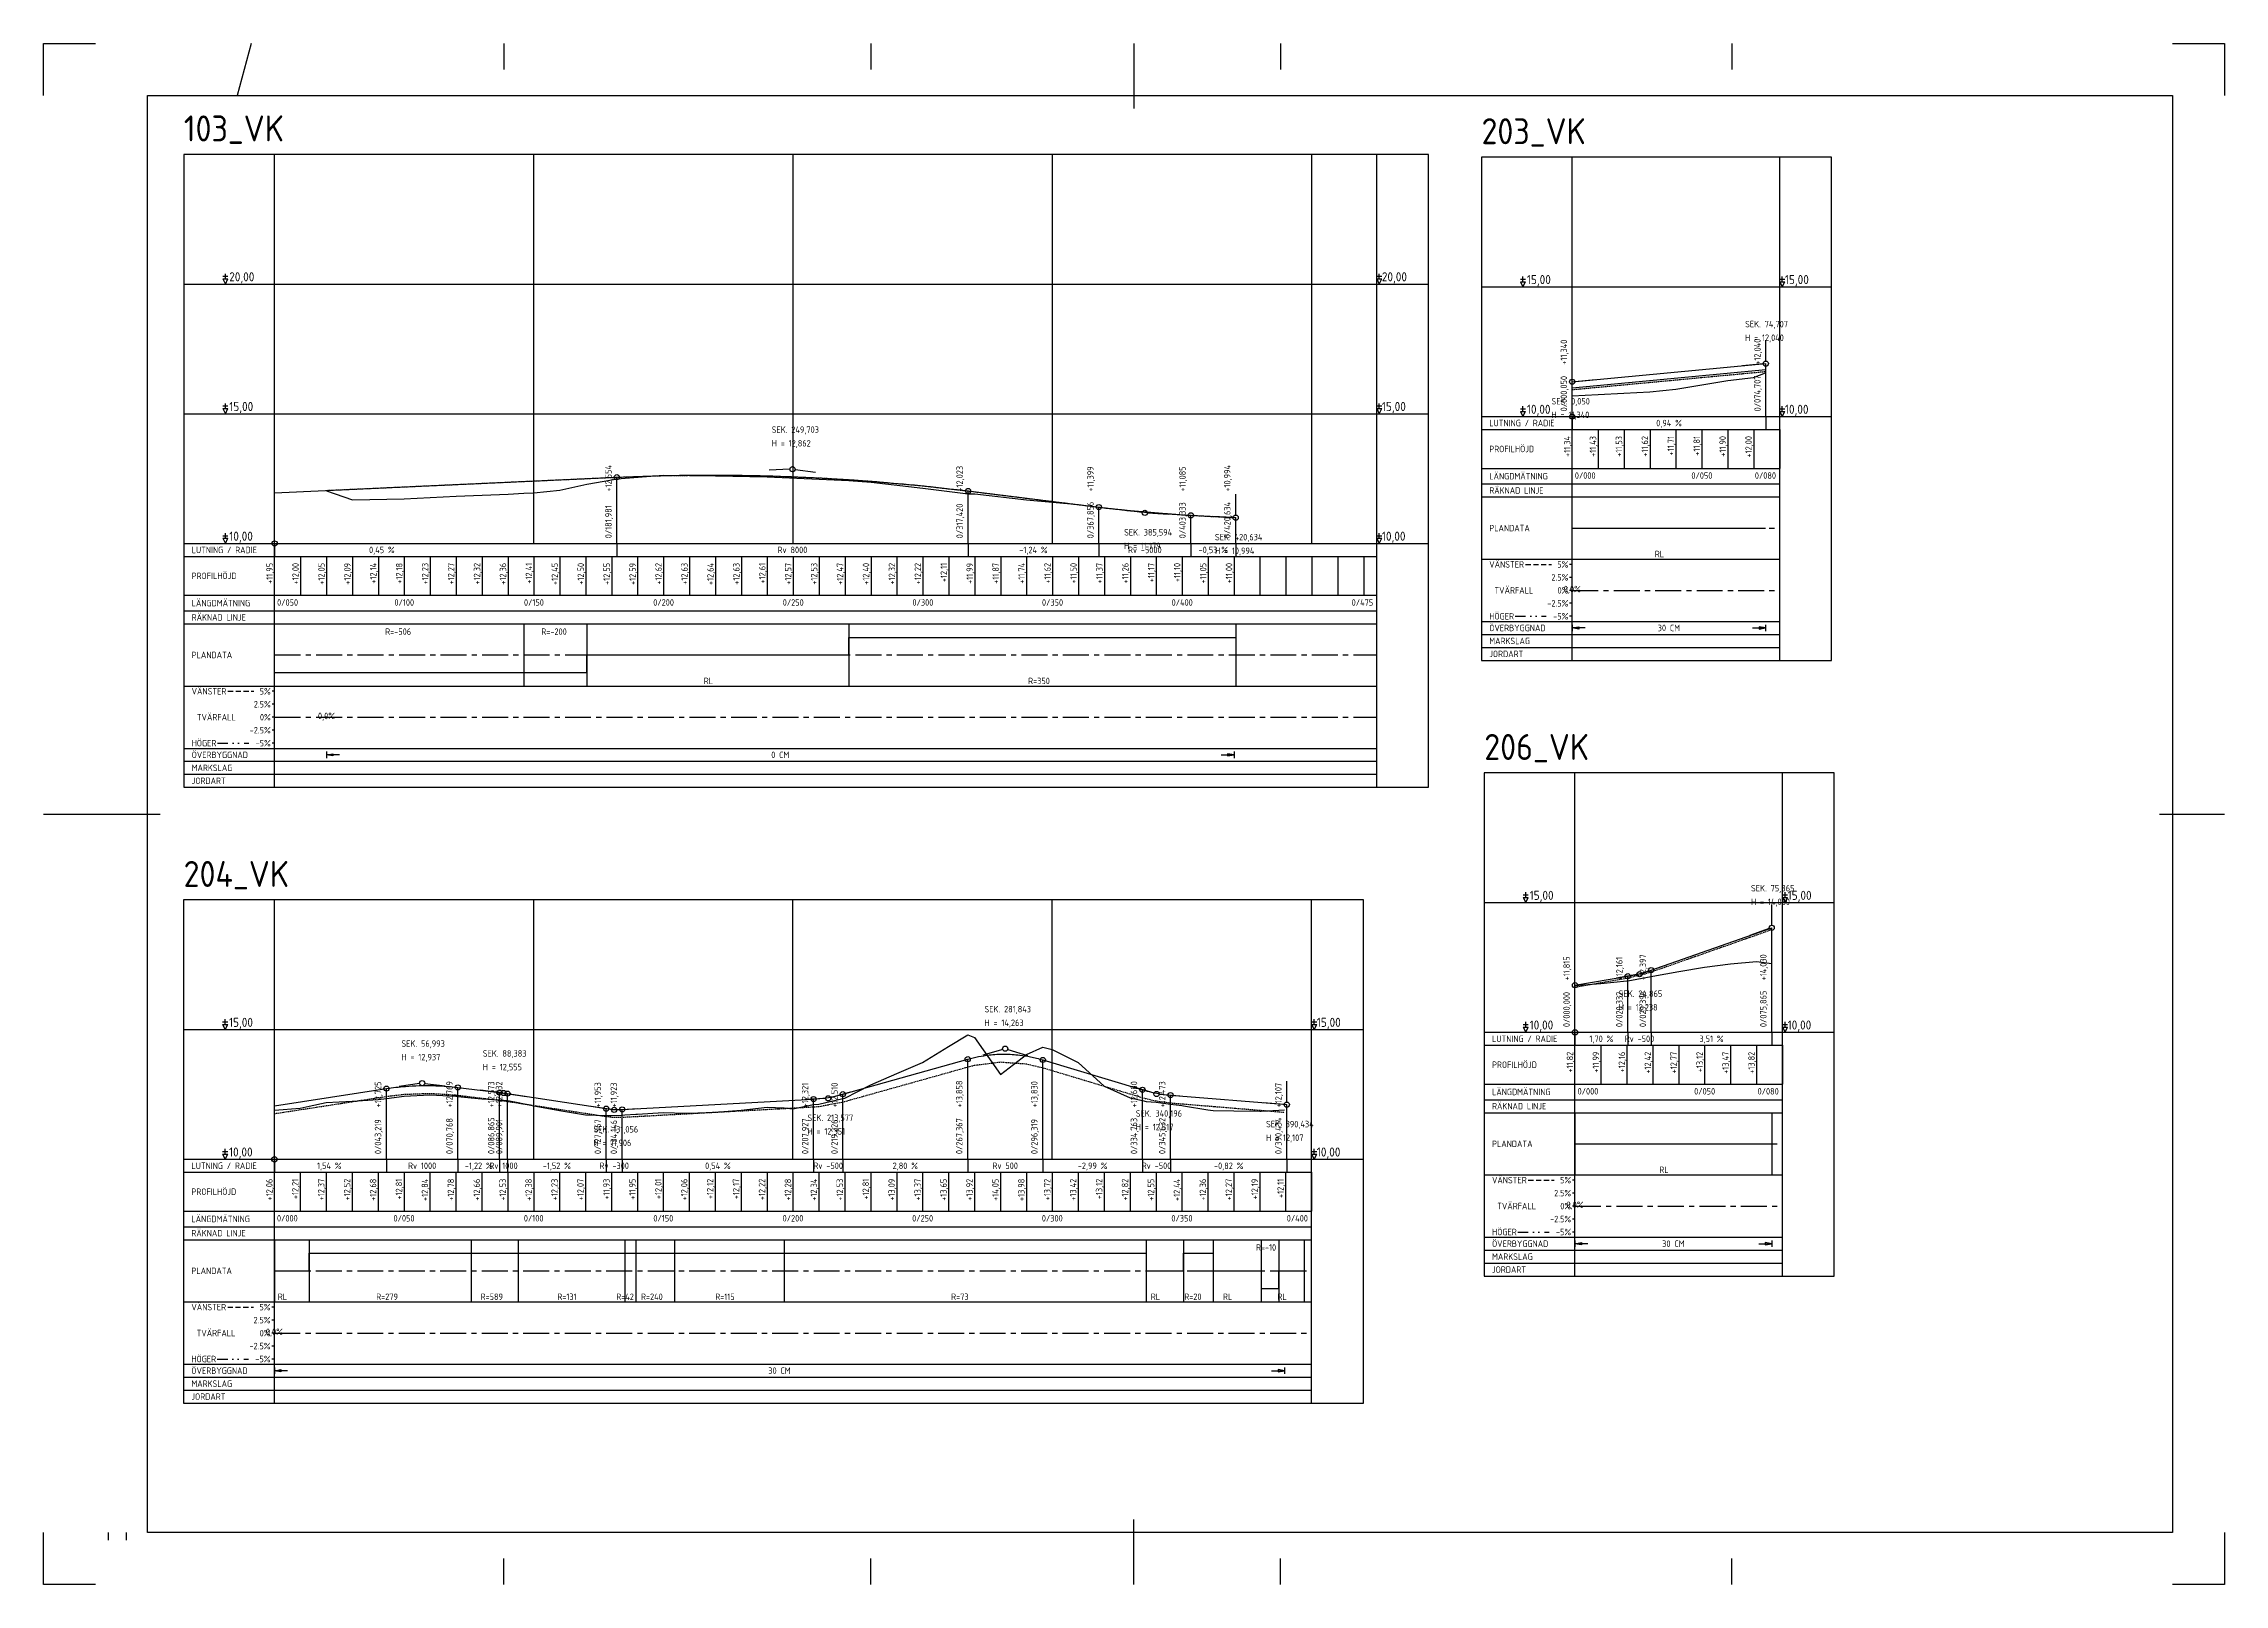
# Model space of a CAD drawing. Header units: metres. Extents: x 120487 to 121328, y 6148780 to 6150080.
# Drawn here: x 120487 to 121328, y 6148780 to 6149374 of the extents above; entities that cross this region are included whole.
import ezdxf
from ezdxf.enums import TextEntityAlignment as Align

# ---------------------------------------------------------------- set-up
doc = ezdxf.new("R2010")
doc.units = ezdxf.units.M
for name, pattern in [('CENTER', [16, 10, -2, 2, -2]), ('DASHED', [0.75, 0.5, -0.25]), ('DASHED_2', [3, 2, -1]), ('DIVIDE', [10, 4, -2, 0, -2, 0, -2])]:
    doc.linetypes.add(name, pattern=pattern)
doc.layers.get('0').update_dxf_attribs({"linetype": 'CONTINUOUS'})
doc.layers.add('_NovapointLsNode', color=7, linetype='CONTINUOUS', plot=False)
for name, color, linetype in [('LP_Modell Overbygningstykkelse', 7, 'CONTINUOUS'), ('M-36-Formular', 1, 'CONTINUOUS'), ('M-36-Formular_CL', 1, 'CENTER'), ('M-36-Formular_Linje', 3, 'CONTINUOUS'), ('M-36-Formular_Text', 1, 'CONTINUOUS'), ('M-36-Mark', 9, 'CONTINUOUS'), ('M-36-Plandata_CL', 3, 'CONTINUOUS'), ('M-36-Ram', 7, 'CONTINUOUS'), ('M-36-Skevning_H', 3, 'DIVIDE'), ('M-36-Skevning_Text', 1, 'CONTINUOUS'), ('M-36-Skevning_V', 1, 'DASHED_2'), ('M-36-terass', 3, 'DASHED'), ('M-36-text', 1, 'CONTINUOUS'), ('M-36-TP_cirkel', 3, 'CONTINUOUS'), ('M-36-TP_linje', 3, 'CONTINUOUS'), ('M-36-TP_text', 1, 'CONTINUOUS'), ('M-36-Vertikalgeometri', 6, 'CONTINUOUS'), ('M-36-VSP_cirkel', 3, 'CONTINUOUS'), ('M-36-VSP_linje', 3, 'CONTINUOUS'), ('M-36-VSP_text', 1, 'CONTINUOUS')]:
    doc.layers.add(name, color=color, linetype=linetype)
doc.styles.add('ISO100', font='ISO100', dxfattribs={"height": 10})
doc.styles.add('P_ISO_25', font='iso.shx', dxfattribs={"height": 4})

msp = doc.modelspace()

# ---------------------------------------------------------------- texts
at = {"layer": 'M-36-Formular_Text', "style": 'P_ISO_25'}
for s, p in [('20,00', (120558.09, 6149280.88)), ('20,00', (121002.59, 6149280.88)), ('15,00', (121058.51, 6149279.8)), ('15,00', (121158.01, 6149279.8)), ('15,00', (120558.09, 6149230.88)), ('15,00', (121002.59, 6149230.88)), ('10,00', (121058.51, 6149229.8)), ('10,00', (121158.01, 6149229.8)), ('10,00', (120558.09, 6149180.88)), ('10,00', (121002.59, 6149180.88)), ('15,00', (121059.57, 6149042.42)), ('15,00', (121159.07, 6149042.42)), ('15,00', (120557.99, 6148993.46)), ('15,00', (120977.49, 6148993.46)), ('10,00', (121059.57, 6148992.42)), ('10,00', (121159.07, 6148992.42)), ('10,00', (120557.99, 6148943.46)), ('10,00', (120977.49, 6148943.46))]:
    msp.add_text(s, height=3.5, dxfattribs=at).set_placement(p, align=Align.BOTTOM_LEFT)
for s, p in [('LUTNING / RADIE', (121044.01, 6149227.3)), ('RÄKNAD LINJE', (121044.01, 6149201.3)), ('PLANDATA', (121044.01, 6149186.8)), ('LUTNING / RADIE', (120543.59, 6149178.38)), ('VÄNSTER', (121044.01, 6149172.8)), ('TVÄRFALL', (121046.01, 6149162.8)), ('RÄKNAD LINJE', (120543.59, 6149152.38)), ('HÖGER', (121044.01, 6149152.8)), ('ÖVERBYGGNAD', (121044.01, 6149148.3)), ('MARKSLAG', (121044.01, 6149143.3)), ('PLANDATA', (120543.59, 6149137.88)), ('JORDART', (121044.01, 6149138.3)), ('VÄNSTER', (120543.59, 6149123.88)), ('TVÄRFALL', (120545.59, 6149113.88)), ('HÖGER', (120543.59, 6149103.88)), ('ÖVERBYGGNAD', (120543.59, 6149099.38)), ('JORDART', (120543.59, 6149089.38)), ('MARKSLAG', (120543.59, 6149094.38)), ('LUTNING / RADIE', (121045.07, 6148989.92)), ('RÄKNAD LINJE', (121045.07, 6148963.92)), ('PLANDATA', (121045.07, 6148949.42)), ('LUTNING / RADIE', (120543.49, 6148940.96)), ('VÄNSTER', (121045.07, 6148935.42)), ('TVÄRFALL', (121047.07, 6148925.42)), ('RÄKNAD LINJE', (120543.49, 6148914.96)), ('HÖGER', (121045.07, 6148915.42)), ('ÖVERBYGGNAD', (121045.07, 6148910.92)), ('MARKSLAG', (121045.07, 6148905.92)), ('PLANDATA', (120543.49, 6148900.46)), ('JORDART', (121045.07, 6148900.92)), ('VÄNSTER', (120543.49, 6148886.46)), ('TVÄRFALL', (120545.49, 6148876.46)), ('HÖGER', (120543.49, 6148866.46)), ('ÖVERBYGGNAD', (120543.49, 6148861.96)), ('MARKSLAG', (120543.49, 6148856.96)), ('JORDART', (120543.49, 6148851.96))]:
    msp.add_text(s, height=2.5, dxfattribs=at).set_placement(p, align=Align.MIDDLE_LEFT)
for s, p in [('5%', (121074.51, 6149172.8)), ('2.5%', (121074.51, 6149167.8)), ('-2.5%', (121074.51, 6149157.8)), ('0%', (121074.51, 6149162.8)), ('-5%', (121074.51, 6149152.8)), ('5%', (120574.09, 6149123.88)), ('2.5%', (120574.09, 6149118.88)), ('0%', (120574.09, 6149113.88)), ('-2.5%', (120574.09, 6149108.88)), ('-5%', (120574.09, 6149103.88)), ('2.5%', (121075.57, 6148930.42)), ('5%', (121075.57, 6148935.42)), ('-2.5%', (121075.57, 6148920.42)), ('0%', (121075.57, 6148925.42)), ('-5%', (121075.57, 6148915.42)), ('5%', (120573.99, 6148886.46)), ('2.5%', (120573.99, 6148881.46)), ('-2.5%', (120573.99, 6148871.46)), ('0%', (120573.99, 6148876.46)), ('-5%', (120573.99, 6148866.46))]:
    msp.add_text(s, height=2.5, dxfattribs=at).set_placement(p, align=Align.MIDDLE_RIGHT)
at = {"layer": 'M-36-Ram', "style": 'ISO100'}
for s, p in [('103_VK', (120540.59, 6149340.88)), ('203_VK', (121041.01, 6149339.8)), ('206_VK', (121042.07, 6149102.42)), ('204_VK', (120540.49, 6149053.46))]:
    msp.add_text(s, height=10, dxfattribs=at).set_placement(p, align=Align.MIDDLE_LEFT)
at = {"layer": 'M-36-Skevning_Text', "style": 'P_ISO_25'}
for p in [(121076.01, 6149163.3), (121076.01, 6149163.3), (120595.59, 6149114.38), (120595.59, 6149114.38), (121077.07, 6148925.92), (121077.07, 6148925.92), (120575.49, 6148876.96), (120575.49, 6148876.96)]:
    msp.add_text('0,0%', height=2.5, dxfattribs=at).set_placement(p, align=Align.MIDDLE_CENTER)
at = {"layer": 'M-36-text', "style": 'P_ISO_25'}
for s, p in [('0,94 %', (121113.33, 6149227.3)), ('0,45 %', (120616.94, 6149178.38)), ('Rv 8000', (120775.29, 6149178.38)), ('-1,24 %', (120868.22, 6149178.38)), ('Rv -5000', (120911.18, 6149178.38)), ('-0,53 %', (120937.57, 6149178.38)), ('30 CM', (121113.28, 6149148.3)), ('0 CM', (120770.59, 6149099.38)), ('1,70 %', (121087.24, 6148989.92)), ('Rv -500', (121101.94, 6148989.92)), ('3,51 %', (121129.7, 6148989.92)), ('1,54 %', (120596.66, 6148940.96)), ('Rv 1000', (120632.48, 6148940.96)), ('-1,22 %', (120654.31, 6148940.96)), ('Rv 1000', (120663.87, 6148940.96)), ('-1,52 %', (120684.42, 6148940.96)), ('Rv -300', (120706.55, 6148940.96)), ('0,54 %', (120746.53, 6148940.96)), ('Rv -500', (120789.07, 6148940.96)), ('2,80 %', (120818.79, 6148940.96)), ('Rv 500', (120857.33, 6148940.96)), ('-2,99 %', (120891.03, 6148940.96)), ('Rv -500', (120915.69, 6148940.96)), ('-0,82 %', (120943.52, 6148940.96)), ('30 CM', (121115, 6148910.92)), ('30 CM', (120770.28, 6148861.96))]:
    msp.add_text(s, height=2.5, dxfattribs=at).set_placement(p, align=Align.MIDDLE_CENTER)
for s, p in [('PROFILHÖJD', (121044.01, 6149217.3)), ('LÄNGDMÄTNING', (121044.01, 6149206.8)), ('PROFILHÖJD', (120543.59, 6149168.38)), ('LÄNGDMÄTNING', (120543.59, 6149157.88)), ('PROFILHÖJD', (121045.07, 6148979.92)), ('LÄNGDMÄTNING', (121045.07, 6148969.42)), ('PROFILHÖJD', (120543.49, 6148930.96)), ('LÄNGDMÄTNING', (120543.49, 6148920.46))]:
    msp.add_text(s, height=2.5, dxfattribs=at).set_placement(p, align=Align.MIDDLE_LEFT)
for s, p in [('+11,34', (121075.31, 6149222.3)), ('+11,43', (121085.26, 6149222.3)), ('+11,53', (121095.26, 6149222.3)), ('+11,62', (121105.26, 6149222.3)), ('+11,71', (121115.26, 6149222.3)), ('+11,81', (121125.26, 6149222.3)), ('+11,90', (121135.26, 6149222.3)), ('+12,00', (121145.26, 6149222.3)), ('+11,95', (120574.89, 6149173.38)), ('+12,00', (120584.89, 6149173.38)), ('+12,05', (120594.89, 6149173.38)), ('+12,09', (120604.89, 6149173.38)), ('+12,14', (120614.89, 6149173.38)), ('+12,18', (120624.89, 6149173.38)), ('+12,23', (120634.89, 6149173.38)), ('+12,27', (120644.89, 6149173.38)), ('+12,32', (120654.89, 6149173.38)), ('+12,36', (120664.89, 6149173.38)), ('+12,41', (120674.89, 6149173.38)), ('+12,45', (120684.89, 6149173.38)), ('+12,50', (120694.89, 6149173.38)), ('+12,55', (120704.89, 6149173.38)), ('+12,59', (120714.89, 6149173.38)), ('+12,62', (120724.89, 6149173.38)), ('+12,63', (120734.89, 6149173.38)), ('+12,64', (120744.89, 6149173.38)), ('+12,63', (120754.89, 6149173.38)), ('+12,61', (120764.89, 6149173.38)), ('+12,57', (120774.89, 6149173.38)), ('+12,53', (120784.89, 6149173.38)), ('+12,47', (120794.89, 6149173.38)), ('+12,40', (120804.89, 6149173.38)), ('+12,32', (120814.89, 6149173.38)), ('+12,22', (120824.89, 6149173.38)), ('+12,11', (120834.89, 6149173.38)), ('+11,99', (120844.89, 6149173.38)), ('+11,87', (120854.89, 6149173.38)), ('+11,74', (120864.89, 6149173.38)), ('+11,62', (120874.89, 6149173.38)), ('+11,50', (120884.89, 6149173.38)), ('+11,37', (120894.89, 6149173.38)), ('+11,26', (120904.89, 6149173.38)), ('+11,17', (120914.89, 6149173.38)), ('+11,10', (120924.89, 6149173.38)), ('+11,05', (120934.89, 6149173.38)), ('+11,00', (120944.89, 6149173.38)), ('+11,82', (121076.37, 6148984.92)), ('+11,99', (121086.37, 6148984.92)), ('+12,16', (121096.37, 6148984.92)), ('+12,42', (121106.37, 6148984.92)), ('+12,77', (121116.37, 6148984.92)), ('+13,12', (121126.37, 6148984.92)), ('+13,47', (121136.37, 6148984.92)), ('+13,82', (121146.37, 6148984.92)), ('+12,06', (120574.79, 6148935.96)), ('+12,21', (120584.79, 6148935.96)), ('+12,37', (120594.79, 6148935.96)), ('+12,52', (120604.79, 6148935.96)), ('+12,68', (120614.79, 6148935.96)), ('+12,81', (120624.79, 6148935.96)), ('+12,84', (120634.79, 6148935.96)), ('+12,78', (120644.79, 6148935.96)), ('+12,66', (120654.79, 6148935.96)), ('+12,53', (120664.79, 6148935.96)), ('+12,38', (120674.79, 6148935.96)), ('+12,23', (120684.79, 6148935.96)), ('+12,07', (120694.79, 6148935.96)), ('+11,93', (120704.79, 6148935.96)), ('+11,95', (120714.79, 6148935.96)), ('+12,01', (120724.79, 6148935.96)), ('+12,06', (120734.79, 6148935.96)), ('+12,12', (120744.79, 6148935.96)), ('+12,17', (120754.79, 6148935.96)), ('+12,22', (120764.79, 6148935.96)), ('+12,28', (120774.79, 6148935.96)), ('+12,34', (120784.79, 6148935.96)), ('+12,53', (120794.79, 6148935.96)), ('+12,81', (120804.79, 6148935.96)), ('+13,09', (120814.79, 6148935.96)), ('+13,37', (120824.79, 6148935.96)), ('+13,65', (120834.79, 6148935.96)), ('+13,92', (120844.79, 6148935.96)), ('+14,05', (120854.79, 6148935.96)), ('+13,98', (120864.79, 6148935.96)), ('+13,72', (120874.79, 6148935.96)), ('+13,42', (120884.79, 6148935.96)), ('+13,12', (120894.79, 6148935.96)), ('+12,82', (120904.79, 6148935.96)), ('+12,55', (120914.79, 6148935.96)), ('+12,44', (120924.79, 6148935.96)), ('+12,36', (120934.79, 6148935.96)), ('+12,27', (120944.79, 6148935.96)), ('+12,19', (120954.79, 6148935.96)), ('+12,11', (120964.79, 6148935.96))]:
    msp.add_text(s, height=2.5, rotation=90.01167, dxfattribs=at).set_placement(p, align=Align.RIGHT)
for s, p in [('0/000', (121081.01, 6149205.8)), ('0/050', (121126.01, 6149205.8)), ('0/080', (121150.51, 6149205.8)), ('0/050', (120580.59, 6149156.88)), ('0/100', (120625.59, 6149156.88)), ('0/150', (120675.59, 6149156.88)), ('0/200', (120725.59, 6149156.88)), ('0/250', (120775.59, 6149156.88)), ('0/300', (120825.59, 6149156.88)), ('0/350', (120875.59, 6149156.88)), ('0/400', (120925.59, 6149156.88)), ('0/475', (120995.09, 6149156.88)), ('0/000', (121082.07, 6148968.42)), ('0/050', (121127.07, 6148968.42)), ('0/080', (121151.57, 6148968.42)), ('0/000', (120580.49, 6148919.46)), ('0/050', (120625.49, 6148919.46)), ('0/100', (120675.49, 6148919.46)), ('0/150', (120725.49, 6148919.46)), ('0/200', (120775.49, 6148919.46)), ('0/250', (120825.49, 6148919.46)), ('0/300', (120875.49, 6148919.46)), ('0/350', (120925.49, 6148919.46)), ('0/400', (120969.99, 6148919.46))]:
    msp.add_text(s, height=2.5, dxfattribs=at).set_placement(p, align=Align.CENTER)
for s, p in [('RL', (121107.85, 6149175.55)), ('R=-506', (120618.22, 6149145.63)), ('R=-200', (120678.44, 6149145.63)), ('RL', (120741.07, 6149126.63)), ('R=350', (120866.17, 6149126.63)), ('RL', (121109.58, 6148938.17)), ('R=-10', (120954.02, 6148908.21)), ('RL', (120576.79, 6148889.21)), ('R=279', (120614.76, 6148889.21)), ('R=589', (120655.02, 6148889.21)), ('R=131', (120684.63, 6148889.21)), ('R=42', (120707.33, 6148889.21)), ('R=240', (120716.88, 6148889.21)), ('R=115', (120745.51, 6148889.21)), ('R=73', (120836.48, 6148889.21)), ('RL', (120913.49, 6148889.21)), ('R=20', (120926.39, 6148889.21)), ('RL', (120941.31, 6148889.21)), ('RL', (120962.34, 6148889.21))]:
    msp.add_text(s, height=2.5, dxfattribs=at).set_placement(p)
at = {"layer": 'M-36-TP_text', "style": 'P_ISO_25'}
for s, p in [('+11,340', (121074.01, 6149249.8)), ('+12,040', (121148.66, 6149249.8)), ('0/000,050', (121074.01, 6149231.8)), ('0/074,707', (121148.66, 6149231.8)), ('+12,554', (120705.57, 6149200.88)), ('+12,023', (120841.01, 6149200.88)), ('+11,399', (120891.44, 6149200.88)), ('+11,085', (120926.92, 6149200.88)), ('+10,994', (120944.22, 6149200.88)), ('0/181,981', (120705.57, 6149182.88)), ('0/317,420', (120841.01, 6149182.88)), ('0/367,856', (120891.44, 6149182.88)), ('0/403,333', (120926.92, 6149182.88)), ('0/420,634', (120944.22, 6149182.88)), ('+12,397', (121104.47, 6149012.42)), ('+14,030', (121150.94, 6149012.42)), ('+11,815', (121075.07, 6149012.42)), ('+12,161', (121095.4, 6149012.42)), ('0/000,000', (121075.07, 6148994.42)), ('0/020,332', (121095.4, 6148994.42)), ('0/029,396', (121104.47, 6148994.42)), ('0/075,865', (121150.94, 6148994.42)), ('+12,725', (120616.71, 6148963.46)), ('+12,769', (120644.26, 6148963.46)), ('+12,573', (120660.35, 6148963.46)), ('+12,532', (120663.39, 6148963.46)), ('+11,953', (120701.46, 6148963.46)), ('+11,923', (120707.63, 6148963.46)), ('+12,321', (120781.42, 6148963.46)), ('+12,510', (120792.72, 6148963.46)), ('+13,858', (120840.86, 6148963.46)), ('+13,830', (120869.81, 6148963.46)), ('+12,680', (120908.25, 6148963.46)), ('+12,473', (120919.12, 6148963.46)), ('+12,107', (120963.92, 6148963.46)), ('0/043,219', (120616.71, 6148945.46)), ('0/070,768', (120644.26, 6148945.46)), ('0/086,865', (120660.35, 6148945.46)), ('0/089,901', (120663.39, 6148945.46)), ('0/127,967', (120701.46, 6148945.46)), ('0/134,146', (120707.63, 6148945.46)), ('0/207,927', (120781.42, 6148945.46)), ('0/219,226', (120792.72, 6148945.46)), ('0/267,367', (120840.86, 6148945.46)), ('0/296,319', (120869.81, 6148945.46)), ('0/334,763', (120908.25, 6148945.46)), ('0/345,632', (120919.12, 6148945.46)), ('0/390,434', (120963.92, 6148945.46))]:
    msp.add_text(s, height=2.5, rotation=90.01167, dxfattribs=at).set_placement(p)
at = {"layer": 'M-36-VSP_text', "style": 'P_ISO_25'}
for s, p in [('SEK. 74,707', (121142.66, 6149264.2)), ('H = 12,040', (121142.66, 6149258.95)), ('SEK. 0,050', (121068.01, 6149234.45)), ('SEK. 249,703', (120767.29, 6149223.5)), ('H = 11,340', (121068.01, 6149229.2)), ('H = 12,862', (120767.29, 6149218.25)), ('SEK. 385,594', (120903.18, 6149183.92)), ('SEK. 420,634', (120938.22, 6149182.07)), ('H = 11,179', (120903.18, 6149178.67)), ('H = 10,994', (120938.22, 6149176.82)), ('SEK. 75,865', (121144.94, 6149046.72)), ('H = 14,030', (121144.94, 6149041.47)), ('SEK. 24,865', (121093.94, 6149006.05)), ('SEK. 281,843', (120849.33, 6149000.09)), ('H = 14,263', (120849.33, 6148994.84)), ('H = 12,238', (121093.94, 6149000.8)), ('SEK. 56,993', (120624.48, 6148986.83)), ('H = 12,937', (120624.48, 6148981.58)), ('SEK. 88,383', (120655.87, 6148983.01)), ('H = 12,555', (120655.87, 6148977.76)), ('SEK. 131,056', (120698.55, 6148953.77)), ('SEK. 213,577', (120781.07, 6148958.22)), ('H = 12,351', (120781.07, 6148952.97)), ('SEK. 340,196', (120907.69, 6148959.88)), ('H = 12,517', (120907.69, 6148954.63)), ('SEK. 390,434', (120957.92, 6148955.78)), ('H = 11,906', (120698.55, 6148948.52)), ('H = 12,107', (120957.92, 6148950.53))]:
    msp.add_text(s, height=2.5, dxfattribs=at).set_placement(p)

# ---------------------------------------------------------------- blocks, each defined once
blk = doc.blocks.new('_A1')
at = {"color": 1}
for p, q in [((0, 574), (0, 594)), ((0, 594), (20, 594)), ((821, 594), (841, 594)), ((841, 594), (841, 574)), ((0, 0), (0, 20)), ((25, 17), (25, 20)), ((32, 17), (32, 20)), ((841, 20), (841, 0)), ((20, 0), (0, 0)), ((841, 0), (821, 0))]:
    blk.add_line(p, q, dxfattribs=at)
at = {"color": 6}
for p, q in [((80, 594), (74.61, 574)), ((177.5, 594), (177.5, 584)), ((319, 594), (319, 584)), ((420.5, 594), (420.5, 569)), ((477, 594), (477, 584)), ((651, 594), (651, 584)), ((0, 297), (45, 297)), ((816, 297), (841, 297)), ((420.5, 0), (420.5, 25)), ((177.5, 0), (177.5, 10)), ((319, 0), (319, 10)), ((477, 0), (477, 10)), ((651, 0), (651, 10))]:
    blk.add_line(p, q, dxfattribs=at)
at = {"color": 7}
for p, q in [((40, 574), (821, 574)), ((40, 20), (40, 574)), ((821, 574), (821, 20)), ((821, 20), (40, 20))]:
    blk.add_line(p, q, dxfattribs=at)

# ---------------------------------------------------------------- linework, layer by layer
at = {"layer": '_NovapointLsNode'}
for centre in [(121076.01, 6149229.8), (120575.59, 6149180.88), (121077.07, 6148992.42), (120575.49, 6148943.46)]:
    msp.add_circle(centre, 1, dxfattribs=at)
at = {"layer": 'LP_Modell Overbygningstykkelse'}
for p, q in [((121076.01, 6149149.55), (121076.01, 6149147.05)), ((121150.55, 6149149.55), (121150.55, 6149147.05)), ((120595.59, 6149100.63), (120595.59, 6149098.13)), ((120945.59, 6149100.63), (120945.59, 6149098.13)), ((121077.07, 6148912.17), (121077.07, 6148909.67)), ((121152.93, 6148912.17), (121152.93, 6148909.67)), ((120575.49, 6148863.21), (120575.49, 6148860.71)), ((120965.07, 6148863.21), (120965.07, 6148860.71))]:
    msp.add_line(p, q, dxfattribs=at)
for points in [[(121081.01, 6149148.3), (121076.01, 6149148.3), (121078.51, 6149148.71), (121078.51, 6149147.88), (121076.01, 6149148.3)], [(121145.55, 6149148.3), (121150.55, 6149148.3), (121148.05, 6149148.71), (121148.05, 6149147.88), (121150.55, 6149148.3)], [(120600.59, 6149099.38), (120595.59, 6149099.38), (120598.09, 6149099.8), (120598.09, 6149098.97), (120595.59, 6149099.38)], [(120940.59, 6149099.38), (120945.59, 6149099.38), (120943.09, 6149099.8), (120943.09, 6149098.97), (120945.59, 6149099.38)], [(121082.07, 6148910.92), (121077.07, 6148910.92), (121079.57, 6148911.34), (121079.57, 6148910.51), (121077.07, 6148910.92)], [(121147.93, 6148910.92), (121152.93, 6148910.92), (121150.43, 6148911.34), (121150.43, 6148910.51), (121152.93, 6148910.92)], [(120580.49, 6148861.96), (120575.49, 6148861.96), (120577.99, 6148862.38), (120577.99, 6148861.54), (120575.49, 6148861.96)], [(120960.07, 6148861.96), (120965.07, 6148861.96), (120962.57, 6148862.38), (120962.57, 6148861.54), (120965.07, 6148861.96)]]:
    msp.add_lwpolyline(points, dxfattribs=at)
at = {"layer": 'M-36-Formular'}
for p, q in [((120575.59, 6149180.88), (120575.59, 6149330.88)), ((120575.59, 6149086.88), (120575.59, 6149330.88)), ((120675.59, 6149180.88), (120675.59, 6149330.88)), ((120775.59, 6149180.88), (120775.59, 6149330.88)), ((120875.59, 6149180.88), (120875.59, 6149330.88)), ((120975.59, 6149180.88), (120975.59, 6149330.88)), ((121000.59, 6149086.88), (121000.59, 6149330.88)), ((121076.01, 6149229.8), (121076.01, 6149329.8)), ((121076.01, 6149135.8), (121076.01, 6149329.8)), ((121156.01, 6149135.8), (121156.01, 6149329.8)), ((120540.59, 6149280.88), (121020.59, 6149280.88)), ((121041.01, 6149279.8), (121176.01, 6149279.8)), ((120540.59, 6149230.88), (121020.59, 6149230.88)), ((121041.01, 6149229.8), (121176.01, 6149229.8)), ((121041.01, 6149224.8), (121156.01, 6149224.8)), ((121076.01, 6149229.8), (121076.01, 6149224.8)), ((121086.01, 6149224.8), (121086.01, 6149209.8)), ((121096.01, 6149224.8), (121096.01, 6149209.8)), ((121106.01, 6149224.8), (121106.01, 6149209.8)), ((121116.01, 6149224.8), (121116.01, 6149209.8)), ((121126.01, 6149224.8), (121126.01, 6149209.8)), ((121136.01, 6149224.8), (121136.01, 6149209.8)), ((121146.01, 6149224.8), (121146.01, 6149209.8)), ((121150.66, 6149229.8), (121150.66, 6149224.8)), ((121156.01, 6149224.8), (121156.01, 6149209.8)), ((121041.01, 6149209.8), (121156.01, 6149209.8)), ((121041.01, 6149203.8), (121156.01, 6149203.8)), ((121041.01, 6149198.8), (121156.01, 6149198.8)), ((120540.59, 6149180.88), (121020.59, 6149180.88)), ((120540.59, 6149175.88), (121000.59, 6149175.88)), ((120575.59, 6149180.88), (120575.59, 6149175.88)), ((120585.59, 6149175.88), (120585.59, 6149160.88)), ((120595.59, 6149175.88), (120595.59, 6149160.88)), ((120605.59, 6149175.88), (120605.59, 6149160.88)), ((120615.59, 6149175.88), (120615.59, 6149160.88)), ((120625.59, 6149175.88), (120625.59, 6149160.88)), ((120635.59, 6149175.88), (120635.59, 6149160.88)), ((120645.59, 6149175.88), (120645.59, 6149160.88)), ((120655.59, 6149175.88), (120655.59, 6149160.88)), ((120665.59, 6149175.88), (120665.59, 6149160.88)), ((120675.59, 6149175.88), (120675.59, 6149160.88)), ((120685.59, 6149175.88), (120685.59, 6149160.88)), ((120695.59, 6149175.88), (120695.59, 6149160.88)), ((120705.59, 6149175.88), (120705.59, 6149160.88)), ((120707.57, 6149180.88), (120707.57, 6149175.88)), ((120707.57, 6149180.88), (120707.57, 6149175.88)), ((120715.59, 6149175.88), (120715.59, 6149160.88)), ((120725.59, 6149175.88), (120725.59, 6149160.88)), ((120735.59, 6149175.88), (120735.59, 6149160.88)), ((120745.59, 6149175.88), (120745.59, 6149160.88)), ((120755.59, 6149175.88), (120755.59, 6149160.88)), ((120765.59, 6149175.88), (120765.59, 6149160.88)), ((120775.59, 6149175.88), (120775.59, 6149160.88)), ((120785.59, 6149175.88), (120785.59, 6149160.88)), ((120795.59, 6149175.88), (120795.59, 6149160.88)), ((120805.59, 6149175.88), (120805.59, 6149160.88)), ((120815.59, 6149175.88), (120815.59, 6149160.88)), ((120825.59, 6149175.88), (120825.59, 6149160.88)), ((120835.59, 6149175.88), (120835.59, 6149160.88)), ((120843.01, 6149180.88), (120843.01, 6149175.88)), ((120843.01, 6149180.88), (120843.01, 6149175.88)), ((120845.59, 6149175.88), (120845.59, 6149160.88)), ((120855.59, 6149175.88), (120855.59, 6149160.88)), ((120865.59, 6149175.88), (120865.59, 6149160.88)), ((120875.59, 6149175.88), (120875.59, 6149160.88)), ((120885.59, 6149175.88), (120885.59, 6149160.88)), ((120893.44, 6149180.88), (120893.44, 6149175.88)), ((120893.44, 6149180.88), (120893.44, 6149175.88)), ((120895.59, 6149175.88), (120895.59, 6149160.88)), ((120905.59, 6149175.88), (120905.59, 6149160.88)), ((120915.59, 6149175.88), (120915.59, 6149160.88)), ((120925.59, 6149175.88), (120925.59, 6149160.88)), ((120928.92, 6149180.88), (120928.92, 6149175.88)), ((120928.92, 6149180.88), (120928.92, 6149175.88)), ((120935.59, 6149175.88), (120935.59, 6149160.88)), ((120945.59, 6149175.88), (120945.59, 6149160.88)), ((120946.22, 6149180.88), (120946.22, 6149175.88)), ((120955.59, 6149175.88), (120955.59, 6149160.88)), ((120965.59, 6149175.88), (120965.59, 6149160.88)), ((120975.59, 6149175.88), (120975.59, 6149160.88)), ((120985.59, 6149175.88), (120985.59, 6149160.88)), ((120995.59, 6149175.88), (120995.59, 6149160.88)), ((121041.01, 6149174.8), (121156.01, 6149174.8)), ((120540.59, 6149160.88), (121000.59, 6149160.88)), ((120540.59, 6149154.88), (121000.59, 6149154.88)), ((120540.59, 6149149.88), (121000.59, 6149149.88)), ((121041.01, 6149150.8), (121156.01, 6149150.8)), ((121041.01, 6149145.8), (121156.01, 6149145.8)), ((121041.01, 6149140.8), (121156.01, 6149140.8)), ((120540.59, 6149125.88), (121000.59, 6149125.88)), ((120540.59, 6149101.88), (121000.59, 6149101.88)), ((120540.59, 6149096.88), (121000.59, 6149096.88)), ((120540.59, 6149091.88), (121000.59, 6149091.88)), ((121077.07, 6148992.42), (121077.07, 6149092.42)), ((121077.07, 6148898.42), (121077.07, 6149092.42)), ((121157.07, 6148898.42), (121157.07, 6149092.42)), ((120575.49, 6148943.46), (120575.49, 6149043.46)), ((120575.49, 6148849.46), (120575.49, 6149043.46)), ((120675.49, 6148943.46), (120675.49, 6149043.46)), ((120775.49, 6148943.46), (120775.49, 6149043.46)), ((120875.49, 6148943.46), (120875.49, 6149043.46)), ((120975.49, 6148943.46), (120975.49, 6149043.46)), ((120975.49, 6148849.46), (120975.49, 6149043.46)), ((121042.07, 6149042.42), (121177.07, 6149042.42)), ((120540.49, 6148993.46), (120995.49, 6148993.46)), ((121042.07, 6148992.42), (121177.07, 6148992.42)), ((121077.07, 6148992.42), (121077.07, 6148987.42)), ((121097.4, 6148992.42), (121097.4, 6148987.42)), ((121097.4, 6148992.42), (121097.4, 6148987.42)), ((121106.47, 6148992.42), (121106.47, 6148987.42)), ((121106.47, 6148992.42), (121106.47, 6148987.42)), ((121152.94, 6148992.42), (121152.94, 6148987.42)), ((121042.07, 6148987.42), (121157.07, 6148987.42)), ((121087.07, 6148987.42), (121087.07, 6148972.42)), ((121097.07, 6148987.42), (121097.07, 6148972.42)), ((121107.07, 6148987.42), (121107.07, 6148972.42)), ((121117.07, 6148987.42), (121117.07, 6148972.42)), ((121127.07, 6148987.42), (121127.07, 6148972.42)), ((121137.07, 6148987.42), (121137.07, 6148972.42)), ((121147.07, 6148987.42), (121147.07, 6148972.42)), ((121157.07, 6148987.42), (121157.07, 6148972.42)), ((121042.07, 6148972.42), (121157.07, 6148972.42)), ((121042.07, 6148966.42), (121157.07, 6148966.42)), ((121042.07, 6148961.42), (121157.07, 6148961.42)), ((120540.49, 6148943.46), (120995.49, 6148943.46)), ((120540.49, 6148938.46), (120975.49, 6148938.46)), ((120575.49, 6148943.46), (120575.49, 6148938.46)), ((120585.49, 6148938.46), (120585.49, 6148923.46)), ((120595.49, 6148938.46), (120595.49, 6148923.46)), ((120605.49, 6148938.46), (120605.49, 6148923.46)), ((120615.49, 6148938.46), (120615.49, 6148923.46)), ((120618.71, 6148943.46), (120618.71, 6148938.46)), ((120618.71, 6148943.46), (120618.71, 6148938.46)), ((120625.49, 6148938.46), (120625.49, 6148923.46)), ((120635.49, 6148938.46), (120635.49, 6148923.46)), ((120645.49, 6148938.46), (120645.49, 6148923.46)), ((120646.26, 6148943.46), (120646.26, 6148938.46)), ((120646.26, 6148943.46), (120646.26, 6148938.46)), ((120655.49, 6148938.46), (120655.49, 6148923.46)), ((120662.35, 6148943.46), (120662.35, 6148938.46)), ((120662.35, 6148943.46), (120662.35, 6148938.46)), ((120665.39, 6148943.46), (120665.39, 6148938.46)), ((120665.39, 6148943.46), (120665.39, 6148938.46)), ((120665.49, 6148938.46), (120665.49, 6148923.46)), ((120675.49, 6148938.46), (120675.49, 6148923.46)), ((120685.49, 6148938.46), (120685.49, 6148923.46)), ((120695.49, 6148938.46), (120695.49, 6148923.46)), ((120703.46, 6148943.46), (120703.46, 6148938.46)), ((120703.46, 6148943.46), (120703.46, 6148938.46)), ((120705.49, 6148938.46), (120705.49, 6148923.46)), ((120709.63, 6148943.46), (120709.63, 6148938.46)), ((120709.63, 6148943.46), (120709.63, 6148938.46)), ((120715.49, 6148938.46), (120715.49, 6148923.46)), ((120725.49, 6148938.46), (120725.49, 6148923.46)), ((120735.49, 6148938.46), (120735.49, 6148923.46)), ((120745.49, 6148938.46), (120745.49, 6148923.46)), ((120755.49, 6148938.46), (120755.49, 6148923.46)), ((120765.49, 6148938.46), (120765.49, 6148923.46)), ((120775.49, 6148938.46), (120775.49, 6148923.46)), ((120783.42, 6148943.46), (120783.42, 6148938.46)), ((120783.42, 6148943.46), (120783.42, 6148938.46)), ((120785.49, 6148938.46), (120785.49, 6148923.46)), ((120794.72, 6148943.46), (120794.72, 6148938.46)), ((120794.72, 6148943.46), (120794.72, 6148938.46)), ((120795.49, 6148938.46), (120795.49, 6148923.46)), ((120805.49, 6148938.46), (120805.49, 6148923.46)), ((120815.49, 6148938.46), (120815.49, 6148923.46)), ((120825.49, 6148938.46), (120825.49, 6148923.46)), ((120835.49, 6148938.46), (120835.49, 6148923.46)), ((120842.86, 6148943.46), (120842.86, 6148938.46)), ((120842.86, 6148943.46), (120842.86, 6148938.46)), ((120845.49, 6148938.46), (120845.49, 6148923.46)), ((120855.49, 6148938.46), (120855.49, 6148923.46)), ((120865.49, 6148938.46), (120865.49, 6148923.46)), ((120871.81, 6148943.46), (120871.81, 6148938.46)), ((120871.81, 6148943.46), (120871.81, 6148938.46)), ((120875.49, 6148938.46), (120875.49, 6148923.46)), ((120885.49, 6148938.46), (120885.49, 6148923.46)), ((120895.49, 6148938.46), (120895.49, 6148923.46)), ((120905.49, 6148938.46), (120905.49, 6148923.46)), ((120910.25, 6148943.46), (120910.25, 6148938.46)), ((120910.25, 6148943.46), (120910.25, 6148938.46)), ((120915.49, 6148938.46), (120915.49, 6148923.46)), ((120921.12, 6148943.46), (120921.12, 6148938.46)), ((120921.12, 6148943.46), (120921.12, 6148938.46)), ((120925.49, 6148938.46), (120925.49, 6148923.46)), ((120935.49, 6148938.46), (120935.49, 6148923.46)), ((120945.49, 6148938.46), (120945.49, 6148923.46)), ((120955.49, 6148938.46), (120955.49, 6148923.46)), ((120965.49, 6148938.46), (120965.49, 6148923.46)), ((120965.92, 6148943.46), (120965.92, 6148938.46)), ((120975.49, 6148938.46), (120975.49, 6148923.46)), ((121042.07, 6148937.42), (121157.07, 6148937.42)), ((120540.49, 6148923.46), (120975.49, 6148923.46)), ((120540.49, 6148917.46), (120975.49, 6148917.46)), ((121042.07, 6148913.42), (121157.07, 6148913.42)), ((120540.49, 6148912.46), (120975.49, 6148912.46)), ((121042.07, 6148908.42), (121157.07, 6148908.42)), ((121042.07, 6148903.42), (121157.07, 6148903.42)), ((120540.49, 6148888.46), (120975.49, 6148888.46)), ((120540.49, 6148864.46), (120975.49, 6148864.46)), ((120540.49, 6148859.46), (120975.49, 6148859.46)), ((120540.49, 6148854.46), (120975.49, 6148854.46))]:
    msp.add_line(p, q, dxfattribs=at)
at = {"layer": 'M-36-Formular_CL'}
for p, q in [((121076.01, 6149186.8), (121156.01, 6149186.8)), ((121076.01, 6149172.8), (121075.01, 6149172.8)), ((121076.01, 6149167.8), (121075.01, 6149167.8)), ((121076.01, 6149162.8), (121075.01, 6149162.8)), ((121076.01, 6149157.8), (121075.01, 6149157.8)), ((121076.01, 6149162.8), (121156.01, 6149162.8)), ((121076.01, 6149152.8), (121075.01, 6149152.8)), ((120575.59, 6149137.88), (121000.59, 6149137.88)), ((120575.59, 6149123.88), (120574.59, 6149123.88)), ((120575.59, 6149118.88), (120574.59, 6149118.88)), ((120575.59, 6149113.88), (120574.59, 6149113.88)), ((120575.59, 6149108.88), (120574.59, 6149108.88)), ((120575.59, 6149113.88), (121000.59, 6149113.88)), ((120575.59, 6149103.88), (120574.59, 6149103.88)), ((121077.07, 6148949.42), (121157.07, 6148949.42)), ((121077.07, 6148935.42), (121076.07, 6148935.42)), ((121077.07, 6148930.42), (121076.07, 6148930.42)), ((121077.07, 6148925.42), (121076.07, 6148925.42)), ((121077.07, 6148925.42), (121157.07, 6148925.42)), ((121077.07, 6148920.42), (121076.07, 6148920.42)), ((121077.07, 6148915.42), (121076.07, 6148915.42)), ((120575.49, 6148900.46), (120975.49, 6148900.46)), ((120575.49, 6148886.46), (120574.49, 6148886.46)), ((120575.49, 6148881.46), (120574.49, 6148881.46)), ((120575.49, 6148876.46), (120574.49, 6148876.46)), ((120575.49, 6148871.46), (120574.49, 6148871.46)), ((120575.49, 6148876.46), (120975.49, 6148876.46)), ((120575.49, 6148866.46), (120574.49, 6148866.46))]:
    msp.add_line(p, q, dxfattribs=at)
at = {"layer": 'M-36-Formular_Linje'}
for p, q in [((120671.7, 6149149.88), (120671.7, 6149125.88)), ((120696.02, 6149149.88), (120696.02, 6149125.88)), ((120796.97, 6149149.88), (120796.97, 6149125.88)), ((120946.23, 6149149.88), (120946.23, 6149125.88)), ((121077.07, 6148961.42), (121077.07, 6148937.42)), ((121152.94, 6148961.42), (121152.94, 6148937.42)), ((120575.49, 6148912.46), (120575.49, 6148888.46)), ((120588.94, 6148912.46), (120588.94, 6148888.46)), ((120651.42, 6148912.46), (120651.42, 6148888.46)), ((120669.46, 6148912.46), (120669.46, 6148888.46)), ((120710.65, 6148912.46), (120710.65, 6148888.46)), ((120714.86, 6148912.46), (120714.86, 6148888.46)), ((120729.74, 6148912.46), (120729.74, 6148888.46)), ((120772.12, 6148912.46), (120772.12, 6148888.46)), ((120911.68, 6148912.46), (120911.68, 6148888.46)), ((120926.15, 6148912.46), (120926.15, 6148888.46)), ((120937.48, 6148912.46), (120937.48, 6148888.46)), ((120955.98, 6148912.46), (120955.98, 6148888.46)), ((120962.91, 6148912.46), (120962.91, 6148888.46)), ((120972.63, 6148912.46), (120972.63, 6148888.46))]:
    msp.add_line(p, q, dxfattribs=at)
at = {"layer": 'M-36-Formular_Text'}
for p, q in [((120555.59, 6149283.88), (120557.59, 6149283.88)), ((120555.59, 6149282.88), (120557.59, 6149282.88)), ((120555.59, 6149282.88), (120556.59, 6149280.88)), ((120556.59, 6149282.88), (120556.59, 6149284.88)), ((120556.59, 6149280.88), (120557.59, 6149282.88)), ((121000.59, 6149283.88), (121002.59, 6149283.88)), ((121000.59, 6149282.88), (121002.59, 6149282.88)), ((121000.59, 6149282.88), (121001.59, 6149280.88)), ((121001.59, 6149282.88), (121001.59, 6149284.88)), ((121001.59, 6149280.88), (121002.59, 6149282.88)), ((121056.01, 6149282.8), (121058.01, 6149282.8)), ((121057.01, 6149281.8), (121057.01, 6149283.8)), ((121156.01, 6149282.8), (121158.01, 6149282.8)), ((121157.01, 6149281.8), (121157.01, 6149283.8)), ((121056.01, 6149281.8), (121058.01, 6149281.8)), ((121056.01, 6149281.8), (121057.01, 6149279.8)), ((121057.01, 6149279.8), (121058.01, 6149281.8)), ((121156.01, 6149281.8), (121158.01, 6149281.8)), ((121156.01, 6149281.8), (121157.01, 6149279.8)), ((121157.01, 6149279.8), (121158.01, 6149281.8)), ((120555.59, 6149233.88), (120557.59, 6149233.88)), ((120555.59, 6149232.88), (120557.59, 6149232.88)), ((120555.59, 6149232.88), (120556.59, 6149230.88)), ((120556.59, 6149232.88), (120556.59, 6149234.88)), ((120556.59, 6149230.88), (120557.59, 6149232.88)), ((121000.59, 6149233.88), (121002.59, 6149233.88)), ((121000.59, 6149232.88), (121002.59, 6149232.88)), ((121000.59, 6149232.88), (121001.59, 6149230.88)), ((121001.59, 6149232.88), (121001.59, 6149234.88)), ((121001.59, 6149230.88), (121002.59, 6149232.88)), ((121056.01, 6149232.8), (121058.01, 6149232.8)), ((121057.01, 6149231.8), (121057.01, 6149233.8)), ((121156.01, 6149232.8), (121158.01, 6149232.8)), ((121157.01, 6149231.8), (121157.01, 6149233.8)), ((121056.01, 6149231.8), (121058.01, 6149231.8)), ((121056.01, 6149231.8), (121057.01, 6149229.8)), ((121057.01, 6149229.8), (121058.01, 6149231.8)), ((121156.01, 6149231.8), (121158.01, 6149231.8)), ((121156.01, 6149231.8), (121157.01, 6149229.8)), ((121157.01, 6149229.8), (121158.01, 6149231.8)), ((120555.59, 6149183.88), (120557.59, 6149183.88)), ((120555.59, 6149182.88), (120557.59, 6149182.88)), ((120555.59, 6149182.88), (120556.59, 6149180.88)), ((120556.59, 6149182.88), (120556.59, 6149184.88)), ((120556.59, 6149180.88), (120557.59, 6149182.88)), ((121000.59, 6149183.88), (121002.59, 6149183.88)), ((121000.59, 6149182.88), (121002.59, 6149182.88)), ((121000.59, 6149182.88), (121001.59, 6149180.88)), ((121001.59, 6149182.88), (121001.59, 6149184.88)), ((121001.59, 6149180.88), (121002.59, 6149182.88)), ((121057.07, 6149045.42), (121059.07, 6149045.42)), ((121057.07, 6149044.42), (121059.07, 6149044.42)), ((121057.07, 6149044.42), (121058.07, 6149042.42)), ((121058.07, 6149044.42), (121058.07, 6149046.42)), ((121058.07, 6149042.42), (121059.07, 6149044.42)), ((121157.07, 6149045.42), (121159.07, 6149045.42)), ((121157.07, 6149044.42), (121159.07, 6149044.42)), ((121157.07, 6149044.42), (121158.07, 6149042.42)), ((121158.07, 6149044.42), (121158.07, 6149046.42)), ((121158.07, 6149042.42), (121159.07, 6149044.42)), ((120556.49, 6148995.46), (120556.49, 6148997.46)), ((120976.49, 6148995.46), (120976.49, 6148997.46)), ((120555.49, 6148996.46), (120557.49, 6148996.46)), ((120555.49, 6148995.46), (120557.49, 6148995.46)), ((120555.49, 6148995.46), (120556.49, 6148993.46)), ((120556.49, 6148993.46), (120557.49, 6148995.46)), ((120975.49, 6148996.46), (120977.49, 6148996.46)), ((120975.49, 6148995.46), (120977.49, 6148995.46)), ((120975.49, 6148995.46), (120976.49, 6148993.46)), ((120976.49, 6148993.46), (120977.49, 6148995.46)), ((121057.07, 6148995.42), (121059.07, 6148995.42)), ((121057.07, 6148994.42), (121059.07, 6148994.42)), ((121057.07, 6148994.42), (121058.07, 6148992.42)), ((121058.07, 6148994.42), (121058.07, 6148996.42)), ((121058.07, 6148992.42), (121059.07, 6148994.42)), ((121157.07, 6148995.42), (121159.07, 6148995.42)), ((121157.07, 6148994.42), (121159.07, 6148994.42)), ((121157.07, 6148994.42), (121158.07, 6148992.42)), ((121158.07, 6148994.42), (121158.07, 6148996.42)), ((121158.07, 6148992.42), (121159.07, 6148994.42)), ((120555.49, 6148946.46), (120557.49, 6148946.46)), ((120556.49, 6148945.46), (120556.49, 6148947.46)), ((120975.49, 6148946.46), (120977.49, 6148946.46)), ((120976.49, 6148945.46), (120976.49, 6148947.46)), ((120555.49, 6148945.46), (120557.49, 6148945.46)), ((120555.49, 6148945.46), (120556.49, 6148943.46)), ((120556.49, 6148943.46), (120557.49, 6148945.46)), ((120975.49, 6148945.46), (120977.49, 6148945.46)), ((120975.49, 6148945.46), (120976.49, 6148943.46)), ((120976.49, 6148943.46), (120977.49, 6148945.46))]:
    msp.add_line(p, q, dxfattribs=at)
at = {"layer": 'M-36-Mark', "flags": 128}
for points in [[(121076.01, 6149237.73), (121085.96, 6149238.34), (121095.96, 6149238.83), (121105.96, 6149239.32), (121115.96, 6149240.35), (121125.96, 6149242.06), (121135.96, 6149243.71), (121145.96, 6149244.9), (121150.55, 6149246.71)], [(120595.59, 6149201.21), (120605.59, 6149197.74), (120625.59, 6149198.04), (120645.59, 6149199.13), (120665.59, 6149199.94), (120671.7, 6149200.24), (120675.59, 6149200.38), (120685.59, 6149201.39), (120696.03, 6149203.69), (120705.59, 6149205.43), (120707.57, 6149205.79), (120725.59, 6149207.17), (120745.59, 6149206.95), (120765.59, 6149206.55), (120785.59, 6149205.64), (120796.97, 6149205.15), (120805.59, 6149204.48), (120825.59, 6149202.19), (120843.01, 6149200.04), (120845.59, 6149199.99), (120865.59, 6149197.66), (120885.59, 6149195.84), (120893.45, 6149194.91), (120905.59, 6149193.56), (120925.59, 6149191.95), (120928.92, 6149191.73), (120945.59, 6149190.82)], [(121077.07, 6149010.48), (121087.07, 6149011.28), (121097.07, 6149012.26), (121097.4, 6149012.31), (121106.47, 6149013.94), (121107.07, 6149014.09), (121117.07, 6149015.79), (121127.07, 6149017.52), (121137.07, 6149018.84), (121147.07, 6149019.68), (121152.93, 6149019)], [(120575.49, 6148962.4), (120585.49, 6148963.22), (120588.94, 6148963.94), (120595.49, 6148965.33), (120605.49, 6148965.82), (120615.49, 6148966.51), (120618.71, 6148966.92), (120625.49, 6148967.83), (120635.49, 6148968.32), (120645.49, 6148967.75), (120646.26, 6148967.67), (120651.42, 6148967.16), (120655.49, 6148966.78), (120662.36, 6148966.32), (120665.39, 6148966.17), (120665.49, 6148966.16), (120669.46, 6148965.33), (120675.49, 6148964.11), (120685.49, 6148962.21), (120695.49, 6148960.54), (120703.46, 6148960.36), (120705.49, 6148960.4), (120709.64, 6148960.53), (120710.65, 6148960.57), (120714.86, 6148960.84), (120715.49, 6148960.89), (120725.49, 6148961.47), (120729.74, 6148961.35), (120735.49, 6148961.25), (120745.49, 6148961.65), (120755.49, 6148962.42), (120765.49, 6148963.56), (120772.12, 6148963.26), (120775.49, 6148962.9), (120783.42, 6148964.63), (120785.49, 6148964.74), (120794.72, 6148966.84), (120795.49, 6148966.99), (120805.49, 6148972.2), (120815.49, 6148976.48), (120825.49, 6148980.73), (120835.49, 6148986.96), (120842.86, 6148991.49), (120845.49, 6148990.45), (120855.49, 6148976.12), (120865.49, 6148983.89), (120871.81, 6148986.65), (120875.49, 6148985.75), (120885.49, 6148980.75), (120895.49, 6148971.64), (120905.49, 6148967.15), (120910.25, 6148966.06), (120911.68, 6148965.74), (120915.49, 6148965.52), (120921.12, 6148964.77), (120925.49, 6148964.18), (120926.15, 6148964.09), (120935.49, 6148962.49), (120937.48, 6148962.26), (120945.49, 6148962.12), (120955.49, 6148962.03), (120955.98, 6148962.03), (120962.91, 6148962.38), (120965.07, 6148962.47)]]:
    msp.add_lwpolyline(points, dxfattribs=at)
at = {"layer": 'M-36-Plandata_CL'}
for points in [[(121076.01, 6149186.8), (121150.55, 6149186.8)], [(120575.59, 6149131.08), (120671.7, 6149131.08), (120671.7, 6149131.08), (120696.02, 6149131.08), (120696.02, 6149137.88), (120796.97, 6149137.88), (120796.97, 6149144.68), (120946.23, 6149144.68)], [(121077.07, 6148949.42), (121152.94, 6148949.42)], [(120575.49, 6148900.46), (120588.94, 6148900.46), (120588.94, 6148907.26), (120651.42, 6148907.26), (120651.42, 6148907.26), (120669.46, 6148907.26), (120669.46, 6148907.26), (120710.65, 6148907.26), (120710.65, 6148907.26), (120714.86, 6148907.26), (120714.86, 6148907.26), (120729.74, 6148907.26), (120729.74, 6148907.26), (120772.12, 6148907.26), (120772.12, 6148907.26), (120911.68, 6148907.26), (120911.68, 6148900.46), (120926.15, 6148900.46), (120926.15, 6148907.26), (120937.48, 6148907.26), (120937.48, 6148900.46), (120955.98, 6148900.46), (120955.98, 6148893.66), (120962.91, 6148893.66), (120962.91, 6148900.46), (120972.63, 6148900.46)]]:
    msp.add_lwpolyline(points, dxfattribs=at)
at = {"layer": 'M-36-Ram'}
for points in [[(120540.59, 6149086.88), (121020.59, 6149086.88), (121020.59, 6149330.88), (120540.59, 6149330.88)], [(121041.01, 6149135.8), (121176.01, 6149135.8), (121176.01, 6149329.8), (121041.01, 6149329.8)], [(121042.07, 6148898.42), (121177.07, 6148898.42), (121177.07, 6149092.42), (121042.07, 6149092.42)], [(120540.49, 6148849.46), (120995.49, 6148849.46), (120995.49, 6149043.46), (120540.49, 6149043.46)]]:
    msp.add_lwpolyline(points, close=True, dxfattribs=at)
at = {"layer": 'M-36-Skevning_H'}
for p, q in [((121054.01, 6149152.8), (121066.01, 6149152.8)), ((120553.59, 6149103.88), (120565.59, 6149103.88)), ((121055.07, 6148915.42), (121067.07, 6148915.42)), ((120553.49, 6148866.46), (120565.49, 6148866.46))]:
    msp.add_line(p, q, dxfattribs=at)
for points in [[(121076.01, 6149162.8), (121076.01, 6149162.8), (121076.34, 6149162.8), (121075.67, 6149162.8), (121076.01, 6149162.8)], [(121076.01, 6149162.8), (121076.01, 6149162.8)], [(120595.59, 6149113.88), (120595.59, 6149113.88), (120595.92, 6149113.88), (120595.25, 6149113.88), (120595.59, 6149113.88)], [(120595.59, 6149113.88), (120595.59, 6149113.88)], [(121077.07, 6148925.42), (121077.07, 6148925.42), (121077.41, 6148925.42), (121076.74, 6148925.42), (121077.07, 6148925.42)], [(121077.07, 6148925.42), (121077.07, 6148925.42)], [(120575.49, 6148876.46), (120575.49, 6148876.46), (120575.82, 6148876.46), (120575.16, 6148876.46), (120575.49, 6148876.46)], [(120575.49, 6148876.46), (120575.49, 6148876.46)]]:
    msp.add_lwpolyline(points, dxfattribs=at)
at = {"layer": 'M-36-Skevning_V'}
for p, q in [((121058.01, 6149172.8), (121068.01, 6149172.8)), ((120557.59, 6149123.88), (120567.59, 6149123.88)), ((121059.07, 6148935.42), (121069.07, 6148935.42)), ((120557.49, 6148886.46), (120567.49, 6148886.46))]:
    msp.add_line(p, q, dxfattribs=at)
for points in [[(121076.01, 6149162.8), (121076.01, 6149162.8), (121076.34, 6149162.8), (121075.67, 6149162.8), (121076.01, 6149162.8)], [(121076.01, 6149162.8), (121076.01, 6149162.8)], [(120595.59, 6149113.88), (120595.59, 6149113.88), (120595.92, 6149113.88), (120595.25, 6149113.88), (120595.59, 6149113.88)], [(120595.59, 6149113.88), (120595.59, 6149113.88)], [(121077.07, 6148925.42), (121077.07, 6148925.42), (121077.41, 6148925.42), (121076.74, 6148925.42), (121077.07, 6148925.42)], [(121077.07, 6148925.42), (121077.07, 6148925.42)], [(120575.49, 6148876.46), (120575.49, 6148876.46), (120575.82, 6148876.46), (120575.16, 6148876.46), (120575.49, 6148876.46)], [(120575.49, 6148876.46), (120575.49, 6148876.46)]]:
    msp.add_lwpolyline(points, dxfattribs=at)
at = {"layer": 'M-36-terass', "flags": 128}
for points in [[(121076.01, 6149240.2), (121085.96, 6149241.13), (121095.96, 6149242.07), (121105.96, 6149243), (121115.96, 6149243.94), (121125.96, 6149244.88), (121135.96, 6149245.82), (121145.96, 6149246.75), (121150.55, 6149247.18)], [(120595.59, 6149201.34), (120605.59, 6149201.79), (120625.59, 6149202.7), (120645.59, 6149203.61), (120665.59, 6149204.52), (120671.7, 6149204.8), (120675.59, 6149204.97), (120685.59, 6149205.43), (120696.03, 6149205.9), (120705.59, 6149206.34), (120707.57, 6149206.43), (120725.59, 6149207.04), (120745.59, 6149207.25), (120765.59, 6149206.96), (120785.59, 6149206.17), (120796.97, 6149205.49), (120805.59, 6149204.88), (120825.59, 6149203.09), (120843.01, 6149201.12), (120845.59, 6149200.8), (120865.59, 6149198.32), (120885.59, 6149195.84), (120893.45, 6149194.87), (120905.59, 6149193.51), (120925.59, 6149191.92), (120928.92, 6149191.74), (120945.59, 6149190.85)], [(121077.07, 6149009.88), (121087.07, 6149011.58), (121097.07, 6149013.28), (121097.4, 6149013.33), (121106.47, 6149015.7), (121107.07, 6149015.91), (121117.07, 6149019.42), (121127.07, 6149022.94), (121137.07, 6149026.45), (121147.07, 6149029.96), (121152.93, 6149032.02)], [(120575.49, 6148961.06), (120585.49, 6148962.59), (120588.94, 6148963.13), (120595.49, 6148964.13), (120605.49, 6148965.67), (120615.49, 6148967.21), (120618.71, 6148967.71), (120625.49, 6148968.52), (120635.49, 6148968.88), (120645.49, 6148968.24), (120646.26, 6148968.15), (120651.42, 6148967.52), (120655.49, 6148967.03), (120662.36, 6148966.19), (120665.39, 6148965.78), (120665.49, 6148965.76), (120669.46, 6148965.16), (120675.49, 6148964.24), (120685.49, 6148962.72), (120695.49, 6148961.2), (120703.46, 6148959.99), (120705.49, 6148959.75), (120709.64, 6148959.69), (120710.65, 6148959.74), (120714.86, 6148959.97), (120715.49, 6148960), (120725.49, 6148960.54), (120729.74, 6148960.77), (120735.49, 6148961.08), (120745.49, 6148961.62), (120755.49, 6148962.16), (120765.49, 6148962.7), (120772.12, 6148963.06), (120775.49, 6148963.24), (120783.42, 6148963.67), (120785.49, 6148963.82), (120794.72, 6148965.56), (120795.49, 6148965.77), (120805.49, 6148968.57), (120815.49, 6148971.37), (120825.49, 6148974.17), (120835.49, 6148976.97), (120842.86, 6148979.04), (120845.49, 6148979.71), (120855.49, 6148980.98), (120865.49, 6148980.25), (120871.81, 6148978.76), (120875.49, 6148977.66), (120885.49, 6148974.67), (120895.49, 6148971.67), (120905.49, 6148968.68), (120910.25, 6148967.26), (120911.68, 6148966.85), (120915.49, 6148965.97), (120921.12, 6148965.19), (120925.49, 6148964.83), (120926.15, 6148964.78), (120935.49, 6148964.01), (120937.48, 6148963.85), (120945.49, 6148963.2), (120955.49, 6148962.38), (120955.98, 6148962.34), (120962.91, 6148961.77), (120965.07, 6148961.6)]]:
    msp.add_lwpolyline(points, dxfattribs=at)
at = {"layer": 'M-36-TP_cirkel'}
for centre in [(121150.66, 6149250.2), (121076.01, 6149243.2), (120707.57, 6149206.43), (120843.01, 6149201.12), (120893.44, 6149194.87), (120928.92, 6149191.74), (120946.22, 6149190.82), (121152.94, 6149032.72), (121097.4, 6149014.03), (121106.47, 6149016.39), (121077.07, 6149010.58), (120842.86, 6148982.04), (120871.81, 6148981.76), (120618.71, 6148970.71), (120646.26, 6148971.15), (120662.35, 6148969.19), (120665.39, 6148968.78), (120703.46, 6148962.99), (120709.63, 6148962.69), (120783.42, 6148966.67), (120794.72, 6148968.56), (120910.25, 6148970.26), (120921.12, 6148968.19), (120965.92, 6148964.53)]:
    msp.add_circle(centre, 1, dxfattribs=at)
at = {"layer": 'M-36-TP_linje'}
for p, q in [((121150.66, 6149229.8), (121150.66, 6149250.2)), ((121076.01, 6149229.8), (121076.01, 6149243.2)), ((120707.57, 6149180.88), (120707.57, 6149206.43)), ((120843.01, 6149180.88), (120843.01, 6149201.12)), ((120893.44, 6149180.88), (120893.44, 6149194.87)), ((120928.92, 6149180.88), (120928.92, 6149191.74)), ((120946.22, 6149180.88), (120946.22, 6149190.82)), ((121152.94, 6148992.42), (121152.94, 6149032.72)), ((121097.4, 6148992.42), (121097.4, 6149014.03)), ((121106.47, 6148992.42), (121106.47, 6149016.39)), ((121077.07, 6148992.42), (121077.07, 6149010.58)), ((120842.86, 6148943.46), (120842.86, 6148982.04)), ((120871.81, 6148943.46), (120871.81, 6148981.76)), ((120618.71, 6148943.46), (120618.71, 6148970.71)), ((120646.26, 6148943.46), (120646.26, 6148971.15)), ((120662.35, 6148943.46), (120662.35, 6148969.19)), ((120665.39, 6148943.46), (120665.39, 6148968.78)), ((120783.42, 6148943.46), (120783.42, 6148966.67)), ((120794.72, 6148943.46), (120794.72, 6148968.56)), ((120910.25, 6148943.46), (120910.25, 6148970.26)), ((120921.12, 6148943.46), (120921.12, 6148968.19)), ((120965.92, 6148943.46), (120965.92, 6148964.53)), ((120703.46, 6148943.46), (120703.46, 6148962.99)), ((120709.63, 6148943.46), (120709.63, 6148962.69))]:
    msp.add_line(p, q, dxfattribs=at)
at = {"layer": 'M-36-Vertikalgeometri'}
for points in [[(121076.01, 6149243.2), (121150.66, 6149250.2)], [(121076.01, 6149240.9), (121150.66, 6149247.9)]]:
    msp.add_lwpolyline(points, dxfattribs=at)
for points in [[(120575.59, 6149200.43), (120707.57, 6149206.43, -0.017272), (120762.85, 6149207.03, -0.012052), (120801.55, 6149205.18, -0.010235), (120834.71, 6149202.1, -0.002538), (120843.01, 6149201.12), (120893.44, 6149194.87, 0.010695), (120915.16, 6149192.65, 0.006833), (120928.92, 6149191.74), (120946.22, 6149190.82)], [(121077.07, 6149010.58), (121077.07, 6149010.58), (121097.4, 6149014.03, 0.018235), (121101.29, 6149014.84, 0.015682), (121104.8, 6149015.84, 0.007114), (121106.47, 6149016.39), (121152.94, 6149032.72)], [(120575.49, 6148964.06), (120618.71, 6148970.71, -0.017906), (120626.02, 6148971.56, -0.026676), (120636.7, 6148971.86, -0.020939), (120645.13, 6148971.28, -0.002756), (120646.26, 6148971.15), (120662.35, 6148969.19, -0.007384), (120665.39, 6148968.78), (120703.46, 6148962.99, 0.027997), (120706.86, 6148962.66, 0.023117), (120709.63, 6148962.69), (120783.42, 6148966.67, 0.023842), (120788.26, 6148967.16, 0.018598), (120792.18, 6148967.91, 0.011557), (120794.72, 6148968.56), (120842.86, 6148982.04, -0.019053), (120846.99, 6148983.02, -0.019958), (120851.13, 6148983.67, -0.029409), (120857.04, 6148984, -0.029372), (120862.95, 6148983.63, -0.019891), (120867.08, 6148982.95, -0.02167), (120871.81, 6148981.76), (120910.25, 6148970.26, 0.016067), (120913.8, 6148969.32, 0.018963), (120917.79, 6148968.57, 0.016317), (120921.12, 6148968.19), (120965.92, 6148964.53)]]:
    msp.add_lwpolyline(points, format="xyb", dxfattribs=at)
at = {"layer": 'M-36-VSP_cirkel'}
for centre in [(121150.66, 6149250.2), (121076.01, 6149243.2), (120775.29, 6149209.5), (120911.18, 6149192.67), (120946.22, 6149190.82), (121152.94, 6149032.72), (121101.94, 6149014.8), (120857.33, 6148986.09), (120632.48, 6148972.83), (120663.87, 6148969.01), (120706.55, 6148962.52), (120789.07, 6148966.97), (120915.69, 6148968.63), (120965.92, 6148964.53)]:
    msp.add_circle(centre, 1, dxfattribs=at)
at = {"layer": 'M-36-VSP_linje'}
for p, q in [((121150.66, 6149251.2), (121150.66, 6149259.2)), ((121076, 6149244.2), (121076, 6149252.2)), ((121149.67, 6149250.1), (121141.7, 6149249.36)), ((121077, 6149243.29), (121084.97, 6149244.04)), ((120774.29, 6149209.46), (120766.3, 6149209.1)), ((120776.28, 6149209.38), (120784.22, 6149208.4)), ((120946.22, 6149191.82), (120946.22, 6149199.82)), ((120910.19, 6149192.8), (120902.25, 6149193.78)), ((120912.18, 6149192.62), (120920.17, 6149192.2)), ((120945.22, 6149190.87), (120937.23, 6149191.3)), ((121152.94, 6149033.72), (121152.94, 6149041.72)), ((121151.99, 6149032.39), (121144.45, 6149029.74)), ((121100.95, 6149014.64), (121093.06, 6149013.29)), ((121102.88, 6149015.13), (121110.43, 6149017.79)), ((120856.37, 6148985.82), (120848.67, 6148983.66)), ((120858.29, 6148985.81), (120865.95, 6148983.51)), ((120631.49, 6148972.67), (120623.59, 6148971.46)), ((120633.48, 6148972.7), (120641.42, 6148971.74)), ((120965.92, 6148965.53), (120965.92, 6148973.53)), ((120662.88, 6148969.13), (120654.94, 6148970.09)), ((120664.86, 6148968.86), (120672.77, 6148967.65)), ((120705.56, 6148962.67), (120697.65, 6148963.87)), ((120788.07, 6148966.92), (120780.08, 6148966.49)), ((120790.03, 6148967.24), (120797.73, 6148969.4)), ((120914.73, 6148968.92), (120907.06, 6148971.21)), ((120916.68, 6148968.55), (120924.66, 6148967.9)), ((120964.93, 6148964.61), (120956.95, 6148965.26)), ((120707.54, 6148962.57), (120715.53, 6148963))]:
    msp.add_line(p, q, dxfattribs=at)

# ---------------------------------------------------------------- block references
msp.add_blockref('_A1', (120486.5, 6148779.57))

msp.set_redraw_order([(e.dxf.handle, doc.entitydb.next_handle()) for e in msp.query("TEXT MTEXT ATTDEF DIMENSION ARC_DIMENSION")])  # texts and dimensions are drawn at this point

doc.saveas('drawing.dxf')
